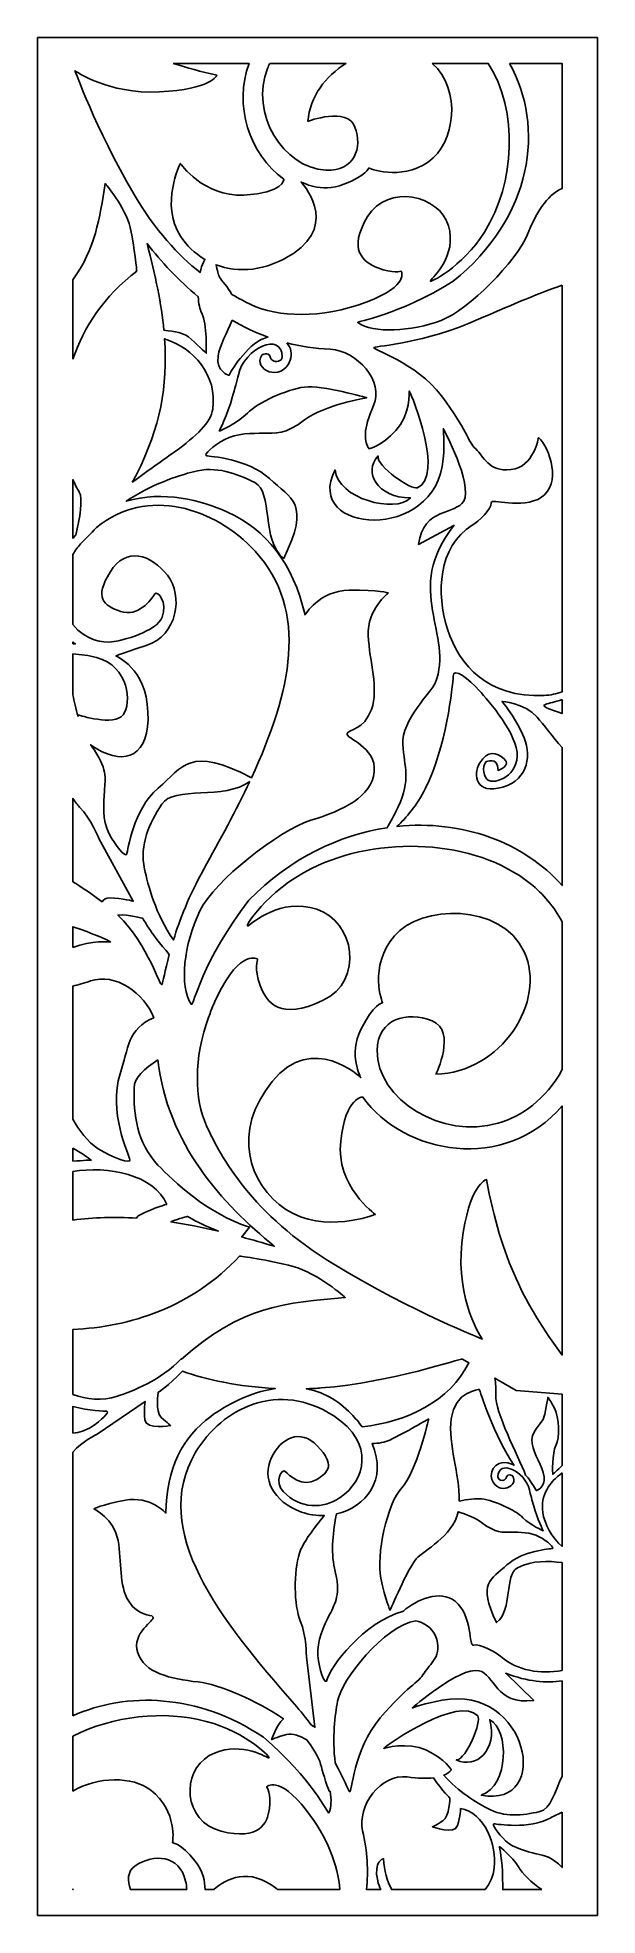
# Model space of a CAD drawing. Header units: centimetres. Extents: x 1.5 to 6.9, y -9 to 9.
import ezdxf

# ---------------------------------------------------------------- set-up
doc = ezdxf.new("R2010")
doc.units = ezdxf.units.CM
doc.header["$MEASUREMENT"] = 0
doc.layers.add('layer 1', color=7, linetype='Continuous')

msp = doc.modelspace()

# ---------------------------------------------------------------- linework, layer by layer
at = {"layer": 'layer 1', "color": 250}
for points, knots in [([(1.50051, 9.00077), (1.50051, 9.00077), (6.86872, 9.00077), (6.86872, 9.00077), (6.86872, 9.00077), (6.86872, 9.00077), (6.86872, -9.00021), (6.86872, -9.00021), (6.86872, -9.00021), (6.86872, -9.00021), (1.50051, -9.00021), (1.50051, -9.00021), (1.50051, -9.00021), (1.50051, -9.00021), (1.50051, 9.00077), (1.50051, 9.00077)], [0, 0, 0, 0, 0.2, 0.2, 0.2, 0.2, 0.4, 0.4, 0.4, 0.4, 0.6, 0.6, 0.6, 0.6, 1, 1, 1, 1]), ([(2.80212, 8.75316), (2.80212, 8.75316), (3.52926, 8.75316), (3.52926, 8.75316), (3.52926, 8.75316), (3.37841, 8.35478), (3.52901, 7.88635), (3.86294, 7.64179), (3.86294, 7.64179), (3.86294, 7.64179), (3.86294, 7.50968), (3.47727, 7.49075), (3.47727, 7.49075), (3.09158, 7.4718), (2.87002, 7.79437), (2.87002, 7.79437), (2.87002, 7.79437), (2.87002, 7.79437), (2.67307, 7.40258), (2.87002, 7.09784), (2.87002, 7.09784), (2.92855, 7.00726), (3.00882, 6.93014), (3.1044, 6.87409), (3.1044, 6.87409), (3.09986, 6.86543), (3.09519, 6.85628), (3.09039, 6.84661), (3.09039, 6.84661), (3.07786, 6.82137), (3.06729, 6.78676), (3.0592, 6.74724), (3.0592, 6.74724), (2.8523, 6.91408), (2.62643, 7.15226), (2.42705, 7.49559), (2.42705, 7.49559), (2.04513, 8.15324), (1.85995, 8.68255), (1.85995, 8.68255), (1.85995, 8.68255), (1.85995, 8.68255), (2.17243, 8.45626), (2.67009, 8.4798), (2.67009, 8.4798), (3.16776, 8.50334), (3.2208, 8.63994), (3.2208, 8.63994), (3.2208, 8.63994), (3.06719, 8.67444), (2.92894, 8.71204), (2.80212, 8.75316)], [0, 0, 0, 0, 0.07142857, 0.07142857, 0.07142857, 0.07142857, 0.14285714, 0.14285714, 0.14285714, 0.14285714, 0.21428571, 0.21428571, 0.21428571, 0.21428571, 0.28571429, 0.28571429, 0.28571429, 0.28571429, 0.35714286, 0.35714286, 0.35714286, 0.35714286, 0.42857143, 0.42857143, 0.42857143, 0.42857143, 0.5, 0.5, 0.5, 0.5, 0.57142857, 0.57142857, 0.57142857, 0.57142857, 0.64285714, 0.64285714, 0.64285714, 0.64285714, 0.71428571, 0.71428571, 0.71428571, 0.71428571, 0.78571429, 0.78571429, 0.78571429, 0.78571429, 0.85714286, 0.85714286, 0.85714286, 0.85714286, 1, 1, 1, 1]), ([(5.28378, 8.75316), (5.28378, 8.75316), (5.82165, 8.75316), (5.82165, 8.75316), (5.82165, 8.75316), (6.11215, 8.29536), (6.08144, 7.60857), (5.7854, 7.13614), (5.7854, 7.13614), (5.5732, 6.7975), (5.24252, 6.63487), (5.2672, 6.66997), (5.2672, 6.66997), (5.29188, 6.70507), (5.52383, 6.90423), (5.43993, 7.19732), (5.43993, 7.19732), (5.35604, 7.4904), (4.85757, 7.60338), (4.6651, 7.28412), (4.6651, 7.28412), (4.47263, 6.96488), (4.62069, 6.85044), (4.76381, 6.79254), (4.76381, 6.79254), (4.90693, 6.73464), (4.98589, 6.76172), (4.98589, 6.76172), (4.98589, 6.76172), (4.98589, 6.76172), (5.07967, 6.62642), (4.6503, 6.46426), (4.6503, 6.46426), (4.22093, 6.3021), (3.80144, 6.31938), (3.5448, 6.44263), (3.5448, 6.44263), (3.49264, 6.46768), (3.43126, 6.49889), (3.36338, 6.53825), (3.36338, 6.53825), (3.325, 6.61167), (3.26309, 6.66842), (3.24501, 6.70463), (3.24501, 6.70463), (3.23416, 6.72639), (3.22271, 6.77276), (3.21265, 6.82238), (3.21265, 6.82238), (3.4247, 6.74222), (3.68896, 6.75804), (3.95321, 6.93193), (3.95321, 6.93193), (4.39634, 7.22351), (4.02706, 7.61701), (4.02706, 7.61701), (4.02706, 7.61701), (4.02706, 7.61701), (4.2158, 7.50836), (4.43736, 7.5941), (4.43736, 7.5941), (4.65892, 7.67985), (4.67534, 7.75004), (4.67534, 7.75004), (4.67534, 7.75004), (4.67534, 7.75004), (4.97076, 7.62016), (5.24976, 7.81043), (5.24976, 7.81043), (5.50126, 7.98194), (5.57265, 8.50329), (5.28378, 8.75316)], [0, 0, 0, 0, 0.05263158, 0.05263158, 0.05263158, 0.05263158, 0.10526316, 0.10526316, 0.10526316, 0.10526316, 0.15789474, 0.15789474, 0.15789474, 0.15789474, 0.21052632, 0.21052632, 0.21052632, 0.21052632, 0.26315789, 0.26315789, 0.26315789, 0.26315789, 0.31578947, 0.31578947, 0.31578947, 0.31578947, 0.36842105, 0.36842105, 0.36842105, 0.36842105, 0.42105263, 0.42105263, 0.42105263, 0.42105263, 0.47368421, 0.47368421, 0.47368421, 0.47368421, 0.52631579, 0.52631579, 0.52631579, 0.52631579, 0.57894737, 0.57894737, 0.57894737, 0.57894737, 0.63157895, 0.63157895, 0.63157895, 0.63157895, 0.68421053, 0.68421053, 0.68421053, 0.68421053, 0.73684211, 0.73684211, 0.73684211, 0.73684211, 0.78947368, 0.78947368, 0.78947368, 0.78947368, 0.84210526, 0.84210526, 0.84210526, 0.84210526, 0.89473684, 0.89473684, 0.89473684, 0.89473684, 1, 1, 1, 1]), ([(3.72642, 8.75316), (3.72642, 8.75316), (4.45713, 8.75316), (4.45713, 8.75316), (4.45713, 8.75316), (4.26147, 8.63126), (4.11197, 8.43397), (4.09271, 8.19796), (4.09271, 8.19796), (4.09271, 8.19796), (4.47019, 8.34092), (4.54405, 8.14334), (4.54405, 8.14334), (4.6179, 7.94574), (4.54145, 7.71758), (4.26505, 7.7309), (4.26505, 7.7309), (3.85195, 7.75081), (3.53519, 8.27551), (3.7051, 8.70448), (3.7051, 8.70448), (3.71152, 8.7207), (3.71863, 8.73694), (3.72642, 8.75316)], [0, 0, 0, 0, 0.14285714, 0.14285714, 0.14285714, 0.14285714, 0.28571429, 0.28571429, 0.28571429, 0.28571429, 0.42857143, 0.42857143, 0.42857143, 0.42857143, 0.57142857, 0.57142857, 0.57142857, 0.57142857, 0.71428571, 0.71428571, 0.71428571, 0.71428571, 1, 1, 1, 1]), ([(6.02577, 8.75316), (6.02577, 8.75316), (6.53035, 8.75316), (6.53035, 8.75316), (6.53035, 8.75316), (6.53035, 8.75316), (6.53035, 7.55314), (6.53035, 7.55314), (6.53035, 7.55314), (6.37839, 7.49055), (6.27748, 7.30977), (6.19476, 7.10734), (6.19476, 7.10734), (6.09396, 6.86073), (5.63563, 6.38946), (5.37128, 6.28977), (5.37128, 6.28977), (5.08173, 6.18057), (4.71918, 6.16286), (4.57122, 6.26834), (4.57122, 6.26834), (4.55219, 6.28191), (4.9492, 6.33113), (5.48467, 6.66401), (5.48467, 6.66401), (6.25009, 7.27618), (6.36656, 8.14944), (6.02577, 8.75316)], [0, 0, 0, 0, 0.125, 0.125, 0.125, 0.125, 0.25, 0.25, 0.25, 0.25, 0.375, 0.375, 0.375, 0.375, 0.5, 0.5, 0.5, 0.5, 0.625, 0.625, 0.625, 0.625, 0.75, 0.75, 0.75, 0.75, 1, 1, 1, 1]), ([(1.83889, 5.91749), (1.83889, 5.91749), (1.83889, 6.67828), (1.83889, 6.67828), (1.83889, 6.67828), (2.05522, 6.97894), (2.09484, 7.26264), (2.14871, 7.60054), (2.14871, 7.60054), (2.14871, 7.60054), (2.34355, 7.37483), (2.38806, 7.18134), (2.38806, 7.18134), (2.43255, 6.98784), (2.45164, 6.76003), (2.45164, 6.76003), (2.45164, 6.76003), (2.13793, 6.52594), (1.94392, 6.22445), (1.83889, 5.91749)], [0, 0, 0, 0, 0.16666667, 0.16666667, 0.16666667, 0.16666667, 0.33333333, 0.33333333, 0.33333333, 0.33333333, 0.5, 0.5, 0.5, 0.5, 0.66666667, 0.66666667, 0.66666667, 0.66666667, 1, 1, 1, 1]), ([(2.71165, 6.19465), (2.74953, 6.19257), (2.88765, 6.18163), (2.94771, 6.13107), (2.94771, 6.13107), (3.01767, 6.07218), (3.11729, 5.97502), (3.11729, 5.97502), (3.11729, 5.97502), (3.11729, 5.97502), (3.1286, 6.26027), (3.07408, 6.35923), (3.07408, 6.35923), (3.05479, 6.39425), (3.04447, 6.45201), (3.04157, 6.51678), (3.04157, 6.51678), (2.84902, 6.67506), (2.6868, 6.85336), (2.55104, 7.02533), (2.55104, 7.02533), (2.63168, 6.7183), (2.68732, 6.44697), (2.71165, 6.19465)], [0, 0, 0, 0, 0.14285714, 0.14285714, 0.14285714, 0.14285714, 0.28571429, 0.28571429, 0.28571429, 0.28571429, 0.42857143, 0.42857143, 0.42857143, 0.42857143, 0.57142857, 0.57142857, 0.57142857, 0.57142857, 0.71428571, 0.71428571, 0.71428571, 0.71428571, 1, 1, 1, 1]), ([(6.53035, 6.62695), (6.53035, 6.62695), (6.53035, 2.72886), (6.53035, 2.72886), (6.53035, 2.72886), (6.47615, 2.70997), (6.41815, 2.69772), (6.35636, 2.69474), (6.35636, 2.69474), (5.81815, 2.66877), (5.54324, 2.98311), (5.43106, 3.32884), (5.43106, 3.32884), (5.32008, 3.67083), (5.33963, 4.12222), (5.66892, 4.32547), (5.66892, 4.32547), (5.72659, 4.36106), (5.85855, 4.48476), (5.8503, 4.54), (5.8503, 4.54), (5.84206, 4.59524), (6.143, 4.46883), (6.33263, 4.59494), (6.33263, 4.59494), (6.52226, 4.72107), (6.41919, 5.06315), (6.30376, 5.16684), (6.30376, 5.16684), (6.30376, 5.16684), (6.25842, 4.88094), (6.03994, 4.85917), (6.03994, 4.85917), (5.82145, 4.83741), (5.78024, 4.9839), (5.70191, 5.05771), (5.70191, 5.05771), (5.62357, 5.13151), (5.61835, 5.23983), (5.37368, 5.56575), (5.37368, 5.56575), (5.129, 5.89167), (4.68746, 6.01463), (4.72752, 6.03057), (4.72752, 6.03057), (4.76758, 6.04651), (5.20026, 6.06739), (5.72907, 6.30006), (5.72907, 6.30006), (5.9969, 6.41789), (6.26651, 6.53258), (6.53035, 6.62695)], [0, 0, 0, 0, 0.07142857, 0.07142857, 0.07142857, 0.07142857, 0.14285714, 0.14285714, 0.14285714, 0.14285714, 0.21428571, 0.21428571, 0.21428571, 0.21428571, 0.28571429, 0.28571429, 0.28571429, 0.28571429, 0.35714286, 0.35714286, 0.35714286, 0.35714286, 0.42857143, 0.42857143, 0.42857143, 0.42857143, 0.5, 0.5, 0.5, 0.5, 0.57142857, 0.57142857, 0.57142857, 0.57142857, 0.64285714, 0.64285714, 0.64285714, 0.64285714, 0.71428571, 0.71428571, 0.71428571, 0.71428571, 0.78571429, 0.78571429, 0.78571429, 0.78571429, 0.85714286, 0.85714286, 0.85714286, 0.85714286, 1, 1, 1, 1]), ([(3.89056, 6.07442), (3.93032, 6.02919), (3.94585, 5.96554), (3.92391, 5.90802), (3.92391, 5.90802), (3.83943, 5.68662), (3.55804, 5.81999), (3.6498, 5.95676), (3.6498, 5.95676), (3.6498, 5.95676), (3.71535, 5.99628), (3.731, 5.94127), (3.731, 5.94127), (3.73591, 5.92408), (3.7453, 5.91231), (3.7559, 5.90432), (3.7559, 5.90432), (3.78416, 5.883), (3.84438, 5.89503), (3.84499, 5.941), (3.84499, 5.941), (3.84821, 6.18432), (3.48071, 6.02382), (3.42663, 5.76857), (3.42663, 5.76857), (3.41358, 5.70701), (3.39061, 5.63234), (3.368, 5.55189), (3.368, 5.55189), (3.32131, 5.38579), (3.24291, 5.22792), (3.24291, 5.22792), (3.24291, 5.22792), (3.24291, 5.22792), (3.41168, 5.29939), (3.51236, 5.40094), (3.51236, 5.40094), (3.61304, 5.50246), (3.88895, 5.62841), (4.05896, 5.65007), (4.05896, 5.65007), (4.22895, 5.67174), (4.65678, 5.54797), (4.65678, 5.54797), (4.65678, 5.54797), (4.65678, 5.54797), (4.2521, 5.48027), (4.06151, 5.33622), (4.06151, 5.33622), (3.87093, 5.19218), (3.78037, 5.20752), (3.66981, 5.20746), (3.66981, 5.20746), (3.55924, 5.2074), (3.40741, 5.20985), (3.29532, 5.14839), (3.29532, 5.14839), (3.18324, 5.08692), (3.0881, 5.00042), (3.11891, 4.99241), (3.11891, 4.99241), (3.1497, 4.98439), (3.51713, 4.967), (3.72416, 4.773), (3.72416, 4.773), (3.93118, 4.57899), (4.12466, 4.53969), (3.86053, 4.0085), (3.86053, 4.0085), (3.64222, 4.1784), (3.76225, 4.64774), (3.58373, 4.73539), (3.58373, 4.73539), (3.40507, 4.82311), (3.21472, 4.8974), (2.99422, 4.83944), (2.99422, 4.83944), (2.86188, 4.80464), (2.57632, 4.7133), (2.35173, 4.55563), (2.35173, 4.55563), (2.7034, 4.66208), (3.07444, 4.56503), (3.32236, 4.4515), (3.32236, 4.4515), (3.69205, 4.28219), (3.94954, 3.96546), (4.06557, 3.46625), (4.06557, 3.46625), (4.06557, 3.46625), (4.19823, 3.69894), (4.48914, 3.70278), (4.48914, 3.70278), (4.78004, 3.70663), (4.8637, 3.67697), (4.8637, 3.67697), (4.8637, 3.67697), (4.8637, 3.67697), (4.6585, 3.51834), (4.67058, 3.26761), (4.67058, 3.26761), (4.68267, 3.01689), (4.7748, 2.76172), (4.70193, 2.56072), (4.70193, 2.56072), (4.62908, 2.35973), (4.48666, 2.37264), (4.46754, 2.3287), (4.46754, 2.3287), (4.44842, 2.28475), (4.7526, 2.20205), (4.72838, 1.96224), (4.72838, 1.96224), (4.70416, 1.72242), (4.43122, 1.59371), (4.12061, 1.49748), (4.12061, 1.49748), (3.81, 1.40125), (3.19827, 0.91919), (3.05741, 0.62937), (3.05741, 0.62937), (2.90311, 0.31194), (2.8565, -0.09368), (2.97628, -0.26693), (2.97628, -0.26693), (2.99169, -0.28922), (3.07947, 0.15292), (3.52605, 0.73102), (3.52605, 0.73102), (3.92586, 1.13615), (4.39378, 1.35771), (4.85181, 1.42663), (4.85181, 1.42663), (4.88175, 1.47517), (4.91762, 1.54044), (4.95814, 1.62737), (4.95814, 1.62737), (5.0825, 1.89419), (5.01667, 2.00075), (5.00203, 2.22726), (5.00203, 2.22726), (4.9874, 2.45375), (5.27994, 2.73344), (5.31239, 2.81285), (5.31239, 2.81285), (5.50142, 3.27532), (4.9971, 3.70566), (5.49276, 4.32369), (5.49276, 4.32369), (5.49276, 4.32369), (5.15403, 4.14218), (5.15403, 4.14218), (5.15403, 4.14218), (5.20032, 4.49918), (5.51295, 4.42558), (5.58636, 4.55795), (5.58636, 4.55795), (5.67634, 4.72017), (5.39058, 5.25289), (5.39058, 5.25289), (5.39058, 5.25289), (5.39058, 5.25289), (5.40351, 5.12586), (5.39058, 4.96398), (5.39058, 4.96398), (5.32562, 4.15044), (4.03939, 4.2446), (4.35266, 4.85646), (4.35266, 4.85646), (4.3781, 4.57998), (4.92978, 4.43653), (5.07551, 4.58742), (5.07551, 4.58742), (4.75649, 4.59084), (4.62128, 4.83573), (4.76525, 4.99008), (4.76525, 4.99008), (4.74552, 4.89122), (5.08656, 4.65983), (5.14382, 4.68525), (5.14382, 4.68525), (5.39767, 4.79797), (5.09506, 5.5712), (5.06485, 5.61154), (5.06485, 5.61154), (5.06485, 5.61154), (5.07472, 5.3829), (4.93654, 5.2326), (4.93654, 5.2326), (4.79835, 5.08228), (4.67991, 5.05971), (4.67991, 5.05971), (4.67991, 5.05971), (4.63055, 5.11952), (4.61896, 5.24654), (4.72276, 5.4737), (4.72276, 5.4737), (4.82656, 5.70086), (4.56401, 6.0012), (4.30754, 6.01267), (4.30754, 6.01267), (4.16017, 6.01925), (4.02133, 6.04084), (3.89056, 6.07442)], [0, 0, 0, 0, 0.01923077, 0.01923077, 0.01923077, 0.01923077, 0.03846154, 0.03846154, 0.03846154, 0.03846154, 0.05769231, 0.05769231, 0.05769231, 0.05769231, 0.07692308, 0.07692308, 0.07692308, 0.07692308, 0.09615385, 0.09615385, 0.09615385, 0.09615385, 0.11538462, 0.11538462, 0.11538462, 0.11538462, 0.13461538, 0.13461538, 0.13461538, 0.13461538, 0.15384615, 0.15384615, 0.15384615, 0.15384615, 0.17307692, 0.17307692, 0.17307692, 0.17307692, 0.19230769, 0.19230769, 0.19230769, 0.19230769, 0.21153846, 0.21153846, 0.21153846, 0.21153846, 0.23076923, 0.23076923, 0.23076923, 0.23076923, 0.25, 0.25, 0.25, 0.25, 0.26923077, 0.26923077, 0.26923077, 0.26923077, 0.28846154, 0.28846154, 0.28846154, 0.28846154, 0.30769231, 0.30769231, 0.30769231, 0.30769231, 0.32692308, 0.32692308, 0.32692308, 0.32692308, 0.34615385, 0.34615385, 0.34615385, 0.34615385, 0.36538462, 0.36538462, 0.36538462, 0.36538462, 0.38461538, 0.38461538, 0.38461538, 0.38461538, 0.40384615, 0.40384615, 0.40384615, 0.40384615, 0.42307692, 0.42307692, 0.42307692, 0.42307692, 0.44230769, 0.44230769, 0.44230769, 0.44230769, 0.46153846, 0.46153846, 0.46153846, 0.46153846, 0.48076923, 0.48076923, 0.48076923, 0.48076923, 0.5, 0.5, 0.5, 0.5, 0.51923077, 0.51923077, 0.51923077, 0.51923077, 0.53846154, 0.53846154, 0.53846154, 0.53846154, 0.55769231, 0.55769231, 0.55769231, 0.55769231, 0.57692308, 0.57692308, 0.57692308, 0.57692308, 0.59615385, 0.59615385, 0.59615385, 0.59615385, 0.61538462, 0.61538462, 0.61538462, 0.61538462, 0.63461538, 0.63461538, 0.63461538, 0.63461538, 0.65384615, 0.65384615, 0.65384615, 0.65384615, 0.67307692, 0.67307692, 0.67307692, 0.67307692, 0.69230769, 0.69230769, 0.69230769, 0.69230769, 0.71153846, 0.71153846, 0.71153846, 0.71153846, 0.73076923, 0.73076923, 0.73076923, 0.73076923, 0.75, 0.75, 0.75, 0.75, 0.76923077, 0.76923077, 0.76923077, 0.76923077, 0.78846154, 0.78846154, 0.78846154, 0.78846154, 0.80769231, 0.80769231, 0.80769231, 0.80769231, 0.82692308, 0.82692308, 0.82692308, 0.82692308, 0.84615385, 0.84615385, 0.84615385, 0.84615385, 0.86538462, 0.86538462, 0.86538462, 0.86538462, 0.88461538, 0.88461538, 0.88461538, 0.88461538, 0.90384615, 0.90384615, 0.90384615, 0.90384615, 0.92307692, 0.92307692, 0.92307692, 0.92307692, 0.94230769, 0.94230769, 0.94230769, 0.94230769, 0.96153846, 0.96153846, 0.96153846, 0.96153846, 1, 1, 1, 1]), ([(3.36529, 6.29084), (3.32185, 6.17444), (3.24741, 6.06011), (3.23164, 5.94551), (3.23164, 5.94551), (3.21163, 5.80017), (3.33544, 5.76138), (3.33544, 5.76138), (3.33544, 5.76138), (3.33544, 5.76138), (3.46304, 6.00963), (3.64599, 6.10601), (3.64599, 6.10601), (3.66792, 6.11757), (3.68929, 6.12537), (3.70987, 6.12996), (3.70987, 6.12996), (3.58737, 6.17403), (3.47263, 6.22858), (3.36529, 6.29084)], [0, 0, 0, 0, 0.16666667, 0.16666667, 0.16666667, 0.16666667, 0.33333333, 0.33333333, 0.33333333, 0.33333333, 0.5, 0.5, 0.5, 0.5, 0.66666667, 0.66666667, 0.66666667, 0.66666667, 1, 1, 1, 1]), ([(2.40715, 4.73731), (2.54108, 4.83826), (2.68736, 4.93706), (2.81131, 5.02721), (2.81131, 5.02721), (3.02901, 5.18553), (3.16152, 5.30931), (3.17997, 5.43889), (3.17997, 5.43889), (3.22623, 5.76386), (2.99905, 6.02363), (2.71846, 6.11331), (2.71846, 6.11331), (2.75047, 5.65842), (2.67506, 5.26129), (2.45294, 4.81987), (2.45294, 4.81987), (2.43919, 4.79255), (2.42381, 4.76497), (2.40715, 4.73731)], [0, 0, 0, 0, 0.16666667, 0.16666667, 0.16666667, 0.16666667, 0.33333333, 0.33333333, 0.33333333, 0.33333333, 0.5, 0.5, 0.5, 0.5, 0.66666667, 0.66666667, 0.66666667, 0.66666667, 1, 1, 1, 1]), ([(1.83889, 4.19824), (1.83889, 4.19824), (1.83889, 4.76369), (1.83889, 4.76369), (1.83889, 4.76369), (1.85752, 4.71979), (1.87833, 4.67969), (1.9011, 4.64427), (1.9011, 4.64427), (1.93783, 4.58711), (1.90574, 4.38673), (1.86627, 4.23146), (1.86627, 4.23146), (1.85705, 4.22065), (1.84793, 4.2096), (1.83889, 4.19824)], [0, 0, 0, 0, 0.2, 0.2, 0.2, 0.2, 0.4, 0.4, 0.4, 0.4, 0.6, 0.6, 0.6, 0.6, 1, 1, 1, 1]), ([(1.83889, 3.37518), (1.83889, 3.37518), (1.83889, 4.04572), (1.83889, 4.04572), (1.83889, 4.04572), (1.86155, 4.08172), (1.88617, 4.116), (1.91172, 4.14769), (1.91172, 4.14769), (1.9553, 4.18977), (2.00892, 4.2432), (2.06616, 4.30414), (2.06616, 4.30414), (2.54956, 4.70334), (3.20304, 4.49449), (3.58567, 4.07708), (3.58567, 4.07708), (4.10885, 3.50638), (3.93211, 2.7264), (3.55117, 1.90533), (3.55117, 1.90533), (2.95924, 2.21525), (2.89804, 2.01245), (2.65696, 1.8062), (2.65696, 1.8062), (2.41388, 1.59822), (2.36704, 1.20563), (2.3554, 1.1732), (2.3554, 1.1732), (2.34375, 1.14075), (2.24884, 1.24893), (2.18457, 1.37349), (2.18457, 1.37349), (2.12032, 1.49805), (2.13409, 1.66061), (2.14196, 1.77912), (2.14196, 1.77912), (2.14983, 1.89764), (2.17437, 1.99361), (2.0186, 2.20823), (2.0186, 2.20823), (2.01557, 2.2124), (2.01258, 2.2167), (2.00962, 2.22105), (2.00962, 2.22105), (2.02691, 2.20847), (2.0463, 2.19577), (2.06801, 2.18306), (2.06801, 2.18306), (2.34859, 2.01881), (2.57633, 2.11352), (2.55916, 2.53568), (2.55916, 2.53568), (2.54196, 2.95783), (2.25136, 3.07309), (2.25136, 3.07309), (2.25136, 3.07309), (2.25136, 3.07309), (2.23814, 3.07382), (2.54137, 3.17259), (2.54137, 3.17259), (2.8446, 3.27138), (2.89948, 3.64823), (2.74516, 3.84676), (2.74516, 3.84676), (2.59082, 4.04529), (2.3486, 4.12481), (2.19652, 3.87724), (2.19652, 3.87724), (2.04443, 3.62966), (2.12801, 3.55895), (2.29645, 3.50004), (2.29645, 3.50004), (2.46488, 3.44114), (2.59201, 3.61576), (2.62186, 3.66365), (2.62186, 3.66365), (2.65173, 3.71155), (2.74894, 3.58227), (2.69517, 3.44485), (2.69517, 3.44485), (2.64141, 3.30744), (2.31451, 3.21824), (2.20981, 3.20754), (2.20981, 3.20754), (2.13015, 3.19939), (1.96509, 3.21518), (1.83889, 3.37518)], [0, 0, 0, 0, 0.04347826, 0.04347826, 0.04347826, 0.04347826, 0.08695652, 0.08695652, 0.08695652, 0.08695652, 0.13043478, 0.13043478, 0.13043478, 0.13043478, 0.17391304, 0.17391304, 0.17391304, 0.17391304, 0.2173913, 0.2173913, 0.2173913, 0.2173913, 0.26086957, 0.26086957, 0.26086957, 0.26086957, 0.30434783, 0.30434783, 0.30434783, 0.30434783, 0.34782609, 0.34782609, 0.34782609, 0.34782609, 0.39130435, 0.39130435, 0.39130435, 0.39130435, 0.43478261, 0.43478261, 0.43478261, 0.43478261, 0.47826087, 0.47826087, 0.47826087, 0.47826087, 0.52173913, 0.52173913, 0.52173913, 0.52173913, 0.56521739, 0.56521739, 0.56521739, 0.56521739, 0.60869565, 0.60869565, 0.60869565, 0.60869565, 0.65217391, 0.65217391, 0.65217391, 0.65217391, 0.69565217, 0.69565217, 0.69565217, 0.69565217, 0.73913043, 0.73913043, 0.73913043, 0.73913043, 0.7826087, 0.7826087, 0.7826087, 0.7826087, 0.82608696, 0.82608696, 0.82608696, 0.82608696, 0.86956522, 0.86956522, 0.86956522, 0.86956522, 0.91304348, 0.91304348, 0.91304348, 0.91304348, 1, 1, 1, 1]), ([(1.83889, 3.18938), (1.83889, 3.18938), (1.83889, 3.2064), (1.83889, 3.2064), (1.83889, 3.2064), (1.84703, 3.20011), (1.85538, 3.19395), (1.86402, 3.18797), (1.86402, 3.18797), (1.86402, 3.18797), (1.83889, 3.18938), (1.83889, 3.18938)], [0, 0, 0, 0, 0.25, 0.25, 0.25, 0.25, 0.5, 0.5, 0.5, 0.5, 1, 1, 1, 1]), ([(1.83889, 2.69899), (1.83889, 2.69899), (1.83889, 3.092), (1.83889, 3.092), (1.83889, 3.092), (1.91633, 3.08801), (1.99282, 3.07772), (2.06456, 3.05868), (2.06456, 3.05868), (2.37949, 2.97512), (2.40564, 2.61854), (2.32053, 2.50764), (2.32053, 2.50764), (2.23545, 2.39676), (1.89578, 2.50646), (1.89578, 2.50646), (1.89578, 2.50646), (1.89578, 2.50646), (1.89287, 2.5022), (1.88926, 2.49438), (1.88926, 2.49438), (1.8674, 2.56684), (1.8509, 2.6385), (1.83889, 2.69899)], [0, 0, 0, 0, 0.14285714, 0.14285714, 0.14285714, 0.14285714, 0.28571429, 0.28571429, 0.28571429, 0.28571429, 0.42857143, 0.42857143, 0.42857143, 0.42857143, 0.57142857, 0.57142857, 0.57142857, 0.57142857, 0.71428571, 0.71428571, 0.71428571, 0.71428571, 1, 1, 1, 1]), ([(6.53035, 2.19571), (6.53035, 2.19571), (6.53035, 0.87106), (6.53035, 0.87106), (6.53035, 0.87106), (6.16322, 1.28891), (5.56928, 1.50412), (4.94665, 1.43872), (4.94665, 1.43872), (5.03405, 1.51954), (5.13653, 1.63879), (5.2215, 1.80601), (5.2215, 1.80601), (5.41171, 2.18039), (5.48488, 2.78764), (5.48488, 2.87864), (5.48488, 2.87864), (5.48488, 2.96965), (5.6385, 2.84769), (5.7336, 2.74314), (5.7336, 2.74314), (5.82871, 2.63858), (6.10671, 2.31771), (6.0994, 2.11246), (6.0994, 2.11246), (6.09208, 1.90719), (5.85066, 1.81972), (5.79945, 1.90319), (5.79945, 1.90319), (5.74825, 1.98668), (5.79945, 2.05844), (5.79945, 2.05844), (5.79945, 2.05844), (5.79945, 2.05844), (5.9165, 2.11464), (5.9165, 1.97546), (5.9165, 1.97546), (5.9165, 1.97546), (6.04818, 2.01928), (5.97502, 2.08653), (5.97502, 2.08653), (5.90187, 2.15379), (5.81408, 2.16918), (5.74092, 2.04906), (5.74092, 2.04906), (5.66777, 1.92896), (5.70435, 1.74009), (5.96039, 1.81519), (5.96039, 1.81519), (6.21644, 1.8903), (6.23839, 2.13671), (6.1506, 2.3234), (6.1506, 2.3234), (6.06281, 2.51009), (5.95308, 2.63774), (5.95308, 2.63774), (5.95308, 2.63774), (5.95308, 2.63774), (6.16523, 2.62686), (6.2896, 2.48684), (6.2896, 2.48684), (6.35313, 2.41532), (6.43954, 2.29511), (6.53035, 2.19571)], [0, 0, 0, 0, 0.05882353, 0.05882353, 0.05882353, 0.05882353, 0.11764706, 0.11764706, 0.11764706, 0.11764706, 0.17647059, 0.17647059, 0.17647059, 0.17647059, 0.23529412, 0.23529412, 0.23529412, 0.23529412, 0.29411765, 0.29411765, 0.29411765, 0.29411765, 0.35294118, 0.35294118, 0.35294118, 0.35294118, 0.41176471, 0.41176471, 0.41176471, 0.41176471, 0.47058824, 0.47058824, 0.47058824, 0.47058824, 0.52941176, 0.52941176, 0.52941176, 0.52941176, 0.58823529, 0.58823529, 0.58823529, 0.58823529, 0.64705882, 0.64705882, 0.64705882, 0.64705882, 0.70588235, 0.70588235, 0.70588235, 0.70588235, 0.76470588, 0.76470588, 0.76470588, 0.76470588, 0.82352941, 0.82352941, 0.82352941, 0.82352941, 0.88235294, 0.88235294, 0.88235294, 0.88235294, 1, 1, 1, 1]), ([(6.53035, 2.65475), (6.53035, 2.65475), (6.53035, 2.52099), (6.53035, 2.52099), (6.53035, 2.52099), (6.40647, 2.56313), (6.32046, 2.58995), (6.37009, 2.60883), (6.37009, 2.60883), (6.40607, 2.62252), (6.46017, 2.63196), (6.53035, 2.65475)], [0, 0, 0, 0, 0.25, 0.25, 0.25, 0.25, 0.5, 0.5, 0.5, 0.5, 1, 1, 1, 1]), ([(3.53443, 1.8694), (3.4039, 1.5919), (3.25092, 1.31), (3.09455, 1.03017), (3.09455, 1.03017), (2.95253, 0.77603), (2.8623, 0.54), (2.80387, 0.35162), (2.80387, 0.35162), (2.63174, 0.59606), (2.55853, 0.88109), (2.52642, 1.02856), (2.52642, 1.02856), (2.47405, 1.26906), (2.57511, 1.46778), (2.69113, 1.65299), (2.69113, 1.65299), (2.80173, 1.82958), (3.30162, 1.68988), (3.53443, 1.8694)], [0, 0, 0, 0, 0.16666667, 0.16666667, 0.16666667, 0.16666667, 0.33333333, 0.33333333, 0.33333333, 0.33333333, 0.5, 0.5, 0.5, 0.5, 0.66666667, 0.66666667, 0.66666667, 0.66666667, 1, 1, 1, 1]), ([(1.83889, 0.90884), (1.83889, 0.90884), (1.83889, 1.70738), (1.83889, 1.70738), (1.83889, 1.70738), (1.86027, 1.67435), (1.88196, 1.64594), (1.90307, 1.62426), (1.90307, 1.62426), (2.01528, 1.50905), (2.08725, 1.32302), (2.08725, 1.32302), (2.08725, 1.32302), (2.08725, 1.32302), (2.41783, 0.7223), (2.41783, 0.7223), (2.41783, 0.7223), (2.41783, 0.7223), (2.32227, 0.75005), (2.18906, 0.75461), (2.18906, 0.75461), (2.15816, 0.75567), (2.13544, 0.74086), (2.11878, 0.7175), (2.11878, 0.7175), (2.00309, 0.80451), (1.912, 0.8644), (1.83889, 0.90884)], [0, 0, 0, 0, 0.125, 0.125, 0.125, 0.125, 0.25, 0.25, 0.25, 0.25, 0.375, 0.375, 0.375, 0.375, 0.5, 0.5, 0.5, 0.5, 0.625, 0.625, 0.625, 0.625, 0.75, 0.75, 0.75, 0.75, 1, 1, 1, 1]), ([(6.53035, 0.52583), (6.53035, 0.52583), (6.53035, -0.89226), (6.53035, -0.89226), (6.53035, -0.89226), (6.37422, -1.18133), (6.14134, -1.33852), (5.91724, -1.40549), (5.91724, -1.40549), (5.37732, -1.56679), (4.7528, -1.17546), (4.75655, -0.71056), (4.75655, -0.71056), (4.75905, -0.39948), (5.04527, -0.3293), (5.28356, -0.42569), (5.28356, -0.42569), (5.52185, -0.52208), (5.31994, -0.93587), (5.31994, -0.93587), (5.31994, -0.93587), (5.94184, -0.92422), (6.38784, -0.23757), (6.16585, 0.23673), (6.16585, 0.23673), (5.94385, 0.71104), (5.17525, 0.68906), (4.92185, 0.389), (4.92185, 0.389), (4.66845, 0.08893), (4.80817, -0.25146), (4.80817, -0.25146), (4.80817, -0.25146), (4.80817, -0.25146), (4.72062, -0.26507), (4.59986, -0.50782), (4.59986, -0.50782), (4.47911, -0.75058), (4.6, -0.9698), (4.6, -0.9698), (4.6, -0.9698), (4.6, -0.9698), (4.14065, -0.52851), (3.75123, -1.00581), (3.75123, -1.00581), (3.36184, -1.4831), (3.51965, -1.9908), (3.88148, -2.23263), (3.88148, -2.23263), (4.2433, -2.47448), (4.73928, -2.28029), (4.73928, -2.28029), (4.73928, -2.28029), (4.73928, -2.28029), (4.35718, -2.0096), (4.40689, -1.57811), (4.40689, -1.57811), (4.45659, -1.14662), (4.61929, -1.15566), (4.61929, -1.15566), (4.61929, -1.15566), (5.01334, -1.70984), (5.98509, -1.88249), (6.53035, -1.24001), (6.53035, -1.24001), (6.53035, -1.24001), (6.53035, -3.62819), (6.53035, -3.62819), (6.53035, -3.62819), (6.17782, -3.15017), (5.94477, -2.71034), (5.80464, -1.94452), (5.80464, -1.94452), (5.80464, -1.94452), (5.63276, -1.99469), (5.56973, -2.55152), (5.56973, -2.55152), (5.50669, -3.10835), (5.764, -3.47449), (5.764, -3.47449), (5.764, -3.47449), (5.764, -3.47449), (5.12481, -3.23048), (4.34099, -2.75692), (4.34099, -2.75692), (3.55719, -2.28335), (3.25493, -1.72702), (3.12072, -1.43061), (3.12072, -1.43061), (3.00483, -1.1747), (2.99455, -0.78798), (3.1413, -0.38415), (3.1413, -0.38415), (3.15095, -0.36448), (3.15883, -0.34416), (3.16461, -0.32309), (3.16461, -0.32309), (3.18218, -0.27934), (3.20162, -0.23547), (3.22297, -0.19159), (3.22297, -0.19159), (3.45204, 0.27912), (3.61227, 0.16463), (3.61227, 0.16463), (3.61227, 0.16463), (3.61227, 0.16463), (3.57352, 0.07789), (3.63503, -0.08668), (3.63503, -0.08668), (3.69654, -0.25123), (3.82734, -0.42521), (4.23368, -0.23107), (4.23368, -0.23107), (4.64003, -0.03693), (4.53498, 0.53013), (4.17978, 0.64433), (4.17978, 0.64433), (3.82459, 0.75853), (3.56342, 0.51187), (3.51851, 0.48658), (3.51851, 0.48658), (3.47361, 0.46128), (3.69649, 0.82122), (4.12807, 1.03617), (4.12807, 1.03617), (4.76971, 1.35576), (5.69057, 1.32055), (6.22512, 0.89133), (6.22512, 0.89133), (6.34771, 0.79289), (6.45115, 0.66856), (6.53035, 0.52583)], [0, 0, 0, 0, 0.02941176, 0.02941176, 0.02941176, 0.02941176, 0.05882353, 0.05882353, 0.05882353, 0.05882353, 0.08823529, 0.08823529, 0.08823529, 0.08823529, 0.11764706, 0.11764706, 0.11764706, 0.11764706, 0.14705882, 0.14705882, 0.14705882, 0.14705882, 0.17647059, 0.17647059, 0.17647059, 0.17647059, 0.20588235, 0.20588235, 0.20588235, 0.20588235, 0.23529412, 0.23529412, 0.23529412, 0.23529412, 0.26470588, 0.26470588, 0.26470588, 0.26470588, 0.29411765, 0.29411765, 0.29411765, 0.29411765, 0.32352941, 0.32352941, 0.32352941, 0.32352941, 0.35294118, 0.35294118, 0.35294118, 0.35294118, 0.38235294, 0.38235294, 0.38235294, 0.38235294, 0.41176471, 0.41176471, 0.41176471, 0.41176471, 0.44117647, 0.44117647, 0.44117647, 0.44117647, 0.47058824, 0.47058824, 0.47058824, 0.47058824, 0.5, 0.5, 0.5, 0.5, 0.52941176, 0.52941176, 0.52941176, 0.52941176, 0.55882353, 0.55882353, 0.55882353, 0.55882353, 0.58823529, 0.58823529, 0.58823529, 0.58823529, 0.61764706, 0.61764706, 0.61764706, 0.61764706, 0.64705882, 0.64705882, 0.64705882, 0.64705882, 0.67647059, 0.67647059, 0.67647059, 0.67647059, 0.70588235, 0.70588235, 0.70588235, 0.70588235, 0.73529412, 0.73529412, 0.73529412, 0.73529412, 0.76470588, 0.76470588, 0.76470588, 0.76470588, 0.79411765, 0.79411765, 0.79411765, 0.79411765, 0.82352941, 0.82352941, 0.82352941, 0.82352941, 0.85294118, 0.85294118, 0.85294118, 0.85294118, 0.88235294, 0.88235294, 0.88235294, 0.88235294, 0.91176471, 0.91176471, 0.91176471, 0.91176471, 0.94117647, 0.94117647, 0.94117647, 0.94117647, 1, 1, 1, 1]), ([(2.76381, 0.21265), (2.72048, 0.05028), (2.70408, -0.05582), (2.69415, -0.07528), (2.69415, -0.07528), (2.67397, -0.11485), (2.57324, 0.29157), (2.27115, 0.58942), (2.27115, 0.58942), (2.37387, 0.59842), (2.50985, 0.55752), (2.50985, 0.55752), (2.50985, 0.55752), (2.50985, 0.55752), (2.57583, 0.42392), (2.76381, 0.21265)], [0, 0, 0, 0, 0.2, 0.2, 0.2, 0.2, 0.4, 0.4, 0.4, 0.4, 0.6, 0.6, 0.6, 0.6, 1, 1, 1, 1]), ([(1.83889, 0.27731), (1.83889, 0.27731), (1.83889, 0.4769), (1.83889, 0.4769), (1.83889, 0.4769), (2.02868, 0.41506), (2.18255, 0.34626), (2.20117, 0.33193), (2.20117, 0.33193), (2.20117, 0.33193), (2.01363, 0.34977), (1.83889, 0.27731)], [0, 0, 0, 0, 0.25, 0.25, 0.25, 0.25, 0.5, 0.5, 0.5, 0.5, 1, 1, 1, 1]), ([(1.83889, -1.36632), (1.83889, -1.36632), (1.83889, -0.09186), (1.83889, -0.09186), (1.83889, -0.09186), (1.88936, -0.08063), (1.94558, -0.06449), (2.00802, -0.04252), (2.00802, -0.04252), (2.24494, 0.04086), (2.52621, -0.15961), (2.61504, -0.39451), (2.61504, -0.39451), (2.36557, -0.49875), (2.37206, -0.68967), (2.29237, -0.93163), (2.29237, -0.93163), (2.17541, -1.28681), (2.37801, -1.71747), (2.38676, -1.75756), (2.38676, -1.75756), (2.39548, -1.79767), (2.22888, -1.74175), (2.08329, -1.65118), (2.08329, -1.65118), (1.97594, -1.58438), (1.899, -1.4716), (1.83889, -1.36632)], [0, 0, 0, 0, 0.125, 0.125, 0.125, 0.125, 0.25, 0.25, 0.25, 0.25, 0.375, 0.375, 0.375, 0.375, 0.5, 0.5, 0.5, 0.5, 0.625, 0.625, 0.625, 0.625, 0.75, 0.75, 0.75, 0.75, 1, 1, 1, 1]), ([(2.6553, -0.79797), (2.74143, -1.60007), (3.27392, -2.18337), (3.77035, -2.5856), (3.77035, -2.5856), (3.66276, -2.55341), (3.55872, -2.52379), (3.45766, -2.49681), (3.45766, -2.49681), (3.45766, -2.49681), (3.53331, -2.40342), (3.53331, -2.40342), (3.53331, -2.40342), (3.12267, -2.27072), (2.80186, -1.96021), (2.65484, -1.8067), (2.65484, -1.8067), (2.44748, -1.59002), (2.4244, -1.32703), (2.4253, -1.0692), (2.4253, -1.0692), (2.42566, -0.96848), (2.52709, -0.88428), (2.6553, -0.79797)], [0, 0, 0, 0, 0.14285714, 0.14285714, 0.14285714, 0.14285714, 0.28571429, 0.28571429, 0.28571429, 0.28571429, 0.42857143, 0.42857143, 0.42857143, 0.42857143, 0.57142857, 0.57142857, 0.57142857, 0.57142857, 0.71428571, 0.71428571, 0.71428571, 0.71428571, 1, 1, 1, 1]), ([(1.83889, -1.77119), (1.83889, -1.77119), (1.83889, -1.64534), (1.83889, -1.64534), (1.83889, -1.64534), (1.94083, -1.70183), (2.01551, -1.75969), (2.01551, -1.75969), (2.01551, -1.75969), (2.01551, -1.75969), (1.94304, -1.76167), (1.83889, -1.77119)], [0, 0, 0, 0, 0.25, 0.25, 0.25, 0.25, 0.5, 0.5, 0.5, 0.5, 1, 1, 1, 1]), ([(1.83889, -2.33466), (1.83889, -2.33466), (1.83889, -1.86904), (1.83889, -1.86904), (1.83889, -1.86904), (2.16935, -1.81271), (2.62151, -1.898), (2.73887, -2.18459), (2.73887, -2.18459), (2.73887, -2.18459), (2.62294, -2.2117), (2.48316, -2.28451), (2.48316, -2.28451), (2.46769, -2.29257), (2.45644, -2.30325), (2.44867, -2.31588), (2.44867, -2.31588), (2.24086, -2.30258), (2.03998, -2.30816), (1.83889, -2.33466)], [0, 0, 0, 0, 0.16666667, 0.16666667, 0.16666667, 0.16666667, 0.33333333, 0.33333333, 0.33333333, 0.33333333, 0.5, 0.5, 0.5, 0.5, 0.66666667, 0.66666667, 0.66666667, 0.66666667, 1, 1, 1, 1]), ([(3.23504, -2.44066), (3.07649, -2.40322), (2.92503, -2.3733), (2.77842, -2.35148), (2.77842, -2.35148), (2.86, -2.31797), (2.93868, -2.30039), (2.93868, -2.30039), (2.93868, -2.30039), (2.93868, -2.30039), (3.03391, -2.36185), (3.23504, -2.44066)], [0, 0, 0, 0, 0.25, 0.25, 0.25, 0.25, 0.5, 0.5, 0.5, 0.5, 1, 1, 1, 1]), ([(1.83889, -4.00613), (1.83889, -4.00613), (1.83889, -3.38247), (1.83889, -3.38247), (1.83889, -3.38247), (2.37769, -3.36266), (2.98635, -3.16764), (3.43682, -2.67902), (3.43682, -2.67902), (3.43682, -2.67902), (3.71606, -2.71601), (3.95132, -2.77918), (3.95132, -2.77918), (4.18658, -2.84235), (4.45122, -3.07642), (4.45122, -3.07642), (4.45122, -3.07642), (3.88711, -3.12659), (3.44523, -3.15445), (2.8814, -3.66845), (2.8814, -3.66845), (2.8814, -3.66845), (2.87863, -3.66375), (2.87863, -3.66375), (2.87863, -3.66375), (2.68668, -3.86981), (2.40375, -3.97712), (2.26685, -4.02335), (2.26685, -4.02335), (2.11431, -4.07484), (1.97306, -4.05147), (1.83889, -4.00613)], [0, 0, 0, 0, 0.11111111, 0.11111111, 0.11111111, 0.11111111, 0.22222222, 0.22222222, 0.22222222, 0.22222222, 0.33333333, 0.33333333, 0.33333333, 0.33333333, 0.44444444, 0.44444444, 0.44444444, 0.44444444, 0.55555556, 0.55555556, 0.55555556, 0.55555556, 0.66666667, 0.66666667, 0.66666667, 0.66666667, 0.77777778, 0.77777778, 0.77777778, 0.77777778, 1, 1, 1, 1]), ([(4.61183, -4.3154), (4.58203, -4.27493), (4.54736, -4.23375), (4.50718, -4.19194), (4.50718, -4.19194), (4.37349, -4.05284), (4.22549, -3.98008), (4.07602, -3.95206), (4.07602, -3.95206), (4.12422, -3.95042), (4.17248, -3.94775), (4.2206, -3.94388), (4.2206, -3.94388), (4.90529, -3.88886), (5.55925, -3.65849), (5.57494, -3.66764), (5.57494, -3.66764), (5.57494, -3.66764), (5.63514, -3.70277), (5.63514, -3.70277), (5.63514, -3.70277), (5.45412, -4.06992), (5.0364, -4.27443), (4.61183, -4.3154)], [0, 0, 0, 0, 0.14285714, 0.14285714, 0.14285714, 0.14285714, 0.28571429, 0.28571429, 0.28571429, 0.28571429, 0.42857143, 0.42857143, 0.42857143, 0.42857143, 0.57142857, 0.57142857, 0.57142857, 0.57142857, 0.71428571, 0.71428571, 0.71428571, 0.71428571, 1, 1, 1, 1]), ([(1.83889, -7.08631), (1.83889, -7.08631), (1.83889, -4.55945), (1.83889, -4.55945), (1.83889, -4.55945), (1.83889, -4.55945), (1.84137, -4.55663), (1.84137, -4.55663), (1.84137, -4.55663), (1.92454, -4.45977), (2.07059, -4.38562), (2.07059, -4.38562), (2.07059, -4.38562), (2.07059, -4.38562), (2.53163, -4.07227), (2.53163, -4.07227), (2.53163, -4.07227), (2.53163, -4.07227), (2.51893, -4.14721), (2.52945, -4.24801), (2.52945, -4.24801), (2.53996, -4.34882), (2.77785, -4.30346), (2.77785, -4.30346), (2.77785, -4.30346), (2.77785, -4.30346), (2.74732, -4.2848), (2.68625, -4.22603), (2.68625, -4.22603), (2.6252, -4.16724), (2.65794, -3.9853), (2.65794, -3.9853), (2.65794, -3.9853), (2.65794, -3.9853), (2.75018, -3.92814), (2.89064, -3.78333), (2.89064, -3.78333), (3.1078, -3.86438), (3.43057, -3.93128), (3.77912, -3.94924), (3.77912, -3.94924), (3.53203, -3.98645), (3.30513, -4.11066), (3.16076, -4.21651), (3.16076, -4.21651), (2.88918, -4.41562), (2.73591, -4.71677), (2.73113, -5.1438), (2.73113, -5.1438), (2.73113, -5.1438), (2.58075, -4.97546), (2.34233, -5.02012), (2.34233, -5.02012), (2.10391, -5.06479), (2.04089, -5.10277), (2.04089, -5.10277), (2.04089, -5.10277), (2.04089, -5.10277), (2.2372, -5.19869), (2.27255, -5.40556), (2.27255, -5.40556), (2.3079, -5.61243), (2.27864, -5.83611), (2.37444, -5.98837), (2.37444, -5.98837), (2.47025, -6.14065), (2.5843, -6.10669), (2.60785, -6.13946), (2.60785, -6.13946), (2.6314, -6.17224), (2.39773, -6.28981), (2.4608, -6.4818), (2.4608, -6.4818), (2.52385, -6.6738), (2.7701, -6.73411), (3.04129, -6.7617), (3.04129, -6.7617), (3.24015, -6.78193), (3.60871, -6.94505), (3.85718, -7.11489), (3.85718, -7.11489), (3.78855, -7.17952), (3.74383, -7.31439), (3.74383, -7.31439), (3.74383, -7.31439), (3.74383, -7.31439), (3.78384, -7.29364), (3.88858, -7.26515), (3.88858, -7.26515), (3.94297, -7.25037), (4.02027, -7.28226), (4.08204, -7.31634), (4.08204, -7.31634), (4.13026, -7.38062), (4.17304, -7.45087), (4.20833, -7.52221), (4.20833, -7.52221), (4.22411, -7.58958), (4.24949, -7.68), (4.29003, -7.79092), (4.29003, -7.79092), (4.29227, -7.79706), (4.29454, -7.80308), (4.29683, -7.80906), (4.29683, -7.80906), (4.29683, -7.80906), (4.30586, -7.80898), (4.30586, -7.80898), (4.30586, -7.80898), (4.31933, -7.88966), (4.31696, -7.96164), (4.29472, -8.01547), (4.29472, -8.01547), (4.28614, -8.03622), (4.13466, -7.68934), (3.66542, -7.29033), (3.66542, -7.29033), (3.03691, -6.87317), (2.35268, -6.85433), (1.83889, -7.08631)], [0, 0, 0, 0, 0.03225806, 0.03225806, 0.03225806, 0.03225806, 0.06451613, 0.06451613, 0.06451613, 0.06451613, 0.09677419, 0.09677419, 0.09677419, 0.09677419, 0.12903226, 0.12903226, 0.12903226, 0.12903226, 0.16129032, 0.16129032, 0.16129032, 0.16129032, 0.19354839, 0.19354839, 0.19354839, 0.19354839, 0.22580645, 0.22580645, 0.22580645, 0.22580645, 0.25806452, 0.25806452, 0.25806452, 0.25806452, 0.29032258, 0.29032258, 0.29032258, 0.29032258, 0.32258065, 0.32258065, 0.32258065, 0.32258065, 0.35483871, 0.35483871, 0.35483871, 0.35483871, 0.38709677, 0.38709677, 0.38709677, 0.38709677, 0.41935484, 0.41935484, 0.41935484, 0.41935484, 0.4516129, 0.4516129, 0.4516129, 0.4516129, 0.48387097, 0.48387097, 0.48387097, 0.48387097, 0.51612903, 0.51612903, 0.51612903, 0.51612903, 0.5483871, 0.5483871, 0.5483871, 0.5483871, 0.58064516, 0.58064516, 0.58064516, 0.58064516, 0.61290323, 0.61290323, 0.61290323, 0.61290323, 0.64516129, 0.64516129, 0.64516129, 0.64516129, 0.67741935, 0.67741935, 0.67741935, 0.67741935, 0.70967742, 0.70967742, 0.70967742, 0.70967742, 0.74193548, 0.74193548, 0.74193548, 0.74193548, 0.77419355, 0.77419355, 0.77419355, 0.77419355, 0.80645161, 0.80645161, 0.80645161, 0.80645161, 0.83870968, 0.83870968, 0.83870968, 0.83870968, 0.87096774, 0.87096774, 0.87096774, 0.87096774, 0.90322581, 0.90322581, 0.90322581, 0.90322581, 0.93548387, 0.93548387, 0.93548387, 0.93548387, 1, 1, 1, 1]), ([(4.12225, -7.17103), (4.07512, -7.10734), (4.0226, -7.04156), (3.96408, -6.97493), (3.96408, -6.97493), (3.24989, -6.16177), (2.57425, -5.31259), (3.01311, -4.56576), (3.01311, -4.56576), (3.27207, -4.12507), (3.81991, -3.874), (4.3402, -4.21089), (4.3402, -4.21089), (4.74229, -4.47125), (4.63913, -4.83787), (4.40139, -4.99524), (4.40139, -4.99524), (4.40139, -4.99524), (4.40221, -4.99227), (4.40221, -4.99227), (4.40221, -4.99227), (4.40221, -4.99227), (4.40019, -4.99441), (4.39649, -4.99844), (4.39649, -4.99844), (4.238, -5.10066), (4.02174, -5.11041), (3.85487, -4.93604), (3.85487, -4.93604), (3.76633, -4.84353), (3.84225, -4.71095), (3.8753, -4.74519), (3.8753, -4.74519), (3.90835, -4.77942), (4.04373, -4.90122), (4.17075, -4.8254), (4.17075, -4.8254), (4.29778, -4.74959), (4.35331, -4.67805), (4.18436, -4.50075), (4.18436, -4.50075), (4.01542, -4.32342), (3.83184, -4.42822), (3.74153, -4.61581), (3.74153, -4.61581), (3.65121, -4.80342), (3.75385, -5.03598), (4.02966, -5.13324), (4.02966, -5.13324), (4.10212, -5.1588), (4.17693, -5.16937), (4.2498, -5.16699), (4.2498, -5.16699), (4.15357, -5.28342), (4.04179, -5.43196), (4.01099, -5.52709), (4.01099, -5.52709), (3.954, -5.70309), (3.95869, -6.03153), (4.01986, -6.1776), (4.01986, -6.1776), (4.08104, -6.32366), (4.07794, -6.52195), (4.07794, -6.52195), (4.07794, -6.52195), (4.07794, -6.52195), (4.15953, -7.19602), (4.15953, -7.19602), (4.15953, -7.19602), (4.15953, -7.19602), (4.14628, -7.18613), (4.12225, -7.17103)], [0, 0, 0, 0, 0.05263158, 0.05263158, 0.05263158, 0.05263158, 0.10526316, 0.10526316, 0.10526316, 0.10526316, 0.15789474, 0.15789474, 0.15789474, 0.15789474, 0.21052632, 0.21052632, 0.21052632, 0.21052632, 0.26315789, 0.26315789, 0.26315789, 0.26315789, 0.31578947, 0.31578947, 0.31578947, 0.31578947, 0.36842105, 0.36842105, 0.36842105, 0.36842105, 0.42105263, 0.42105263, 0.42105263, 0.42105263, 0.47368421, 0.47368421, 0.47368421, 0.47368421, 0.52631579, 0.52631579, 0.52631579, 0.52631579, 0.57894737, 0.57894737, 0.57894737, 0.57894737, 0.63157895, 0.63157895, 0.63157895, 0.63157895, 0.68421053, 0.68421053, 0.68421053, 0.68421053, 0.73684211, 0.73684211, 0.73684211, 0.73684211, 0.78947368, 0.78947368, 0.78947368, 0.78947368, 0.84210526, 0.84210526, 0.84210526, 0.84210526, 0.89473684, 0.89473684, 0.89473684, 0.89473684, 1, 1, 1, 1]), ([(6.07175, -4.6859), (6.06723, -4.6832), (6.06267, -4.68063), (6.05804, -4.67819), (6.05804, -4.67819), (5.92599, -4.60854), (5.82118, -4.72627), (5.8573, -4.82105), (5.8573, -4.82105), (5.91821, -4.98093), (6.12143, -4.88474), (6.05524, -4.78596), (6.05524, -4.78596), (6.05524, -4.78596), (6.00792, -4.75741), (5.99659, -4.79711), (5.99659, -4.79711), (5.99305, -4.80951), (5.98625, -4.81804), (5.97861, -4.82378), (5.97861, -4.82378), (5.95819, -4.83914), (5.91472, -4.83043), (5.91429, -4.79726), (5.91429, -4.79726), (5.91206, -4.6216), (6.17734, -4.73762), (6.21631, -4.92191), (6.21631, -4.92191), (6.22569, -4.96635), (6.24225, -5.02032), (6.25855, -5.07839), (6.25855, -5.07839), (6.29221, -5.19833), (6.34875, -5.31236), (6.34875, -5.31236), (6.34875, -5.31236), (6.34875, -5.31236), (6.22691, -5.26069), (6.15426, -5.18735), (6.15426, -5.18735), (6.0816, -5.114), (5.88243, -5.02296), (5.75969, -5.00727), (5.75969, -5.00727), (5.70829, -5.00069), (5.62422, -5.01248), (5.54387, -5.02845), (5.54387, -5.02845), (5.54938, -4.76864), (5.4352, -4.48622), (5.46655, -4.2386), (5.46655, -4.2386), (5.50012, -3.97371), (5.73677, -3.95874), (5.73677, -3.95874), (5.73677, -3.95874), (5.73677, -3.95874), (5.87999, -4.41947), (6.07175, -4.6859)], [0, 0, 0, 0, 0.0625, 0.0625, 0.0625, 0.0625, 0.125, 0.125, 0.125, 0.125, 0.1875, 0.1875, 0.1875, 0.1875, 0.25, 0.25, 0.25, 0.25, 0.3125, 0.3125, 0.3125, 0.3125, 0.375, 0.375, 0.375, 0.375, 0.4375, 0.4375, 0.4375, 0.4375, 0.5, 0.5, 0.5, 0.5, 0.5625, 0.5625, 0.5625, 0.5625, 0.625, 0.625, 0.625, 0.625, 0.6875, 0.6875, 0.6875, 0.6875, 0.75, 0.75, 0.75, 0.75, 0.8125, 0.8125, 0.8125, 0.8125, 0.875, 0.875, 0.875, 0.875, 1, 1, 1, 1]), ([(6.53035, -4.003), (6.53035, -4.003), (6.53035, -4.68812), (6.53035, -4.68812), (6.53035, -4.68812), (6.48597, -4.72789), (6.43974, -4.77296), (6.43974, -4.77296), (6.43974, -4.77296), (6.43974, -4.77296), (6.43168, -4.567), (6.47108, -4.49556), (6.47108, -4.49556), (6.51049, -4.42414), (6.49822, -4.2217), (6.4595, -4.14364), (6.4595, -4.14364), (6.42077, -4.06559), (6.39299, -4.03365), (6.39299, -4.03365), (6.39299, -4.03365), (6.39299, -4.03365), (6.36888, -4.20391), (6.3478, -4.24611), (6.3478, -4.24611), (6.32673, -4.2883), (6.22309, -4.36908), (6.24166, -4.47685), (6.24166, -4.47685), (6.26023, -4.58462), (6.34276, -4.68927), (6.35715, -4.79423), (6.35715, -4.79423), (6.37156, -4.89919), (6.28216, -4.92714), (6.28216, -4.92714), (6.28216, -4.92714), (6.28216, -4.92714), (6.24353, -4.85194), (6.18044, -4.78001), (6.18044, -4.78001), (6.10411, -4.58891), (5.88533, -4.17456), (5.89416, -4.01079), (5.89416, -4.01079), (5.89748, -3.9493), (5.89157, -3.90246), (5.88515, -3.84868), (5.88515, -3.84868), (5.88515, -3.84868), (6.08797, -3.96704), (6.08797, -3.96704), (6.08797, -3.96704), (6.08797, -3.96704), (6.53035, -4.003), (6.53035, -4.003)], [0, 0, 0, 0, 0.06666667, 0.06666667, 0.06666667, 0.06666667, 0.13333333, 0.13333333, 0.13333333, 0.13333333, 0.2, 0.2, 0.2, 0.2, 0.26666667, 0.26666667, 0.26666667, 0.26666667, 0.33333333, 0.33333333, 0.33333333, 0.33333333, 0.4, 0.4, 0.4, 0.4, 0.46666667, 0.46666667, 0.46666667, 0.46666667, 0.53333333, 0.53333333, 0.53333333, 0.53333333, 0.6, 0.6, 0.6, 0.6, 0.66666667, 0.66666667, 0.66666667, 0.66666667, 0.73333333, 0.73333333, 0.73333333, 0.73333333, 0.8, 0.8, 0.8, 0.8, 0.86666667, 0.86666667, 0.86666667, 0.86666667, 1, 1, 1, 1]), ([(1.83889, -4.37868), (1.83889, -4.37868), (1.83889, -4.12078), (1.83889, -4.12078), (1.83889, -4.12078), (1.99618, -4.1659), (2.14707, -4.16412), (2.16566, -4.16763), (2.16566, -4.16763), (2.19372, -4.17292), (2.11449, -4.25598), (2.01843, -4.31775), (2.01843, -4.31775), (1.96623, -4.35131), (1.90227, -4.36869), (1.83889, -4.37868)], [0, 0, 0, 0, 0.2, 0.2, 0.2, 0.2, 0.4, 0.4, 0.4, 0.4, 0.6, 0.6, 0.6, 0.6, 1, 1, 1, 1]), ([(6.53035, -5.61743), (6.53035, -5.61743), (6.53035, -6.65216), (6.53035, -6.65216), (6.53035, -6.65216), (6.31834, -6.68675), (6.10404, -6.65761), (5.94249, -6.51933), (5.94249, -6.51933), (5.8922, -6.47629), (5.73515, -6.38873), (5.68237, -6.41047), (5.68237, -6.41047), (5.62959, -6.43221), (5.67752, -6.12698), (5.50316, -5.98781), (5.50316, -5.98781), (5.36245, -5.87548), (5.13118, -5.97214), (5.00865, -6.08266), (5.00865, -6.08266), (4.628, -6.18911), (4.3031, -6.61302), (4.27152, -6.75394), (4.27152, -6.75394), (4.24841, -6.7802), (4.20072, -6.64664), (4.18778, -6.50836), (4.18778, -6.50836), (4.17486, -6.37005), (4.24909, -6.22315), (4.30117, -6.11531), (4.30117, -6.11531), (4.35325, -6.00745), (4.41238, -5.92638), (4.34809, -5.6726), (4.34809, -5.6726), (4.30893, -5.518), (4.33754, -5.29926), (4.3659, -5.15192), (4.3659, -5.15192), (4.6484, -5.0868), (4.85948, -4.82171), (4.7073, -4.47733), (4.7073, -4.47733), (4.77026, -4.47518), (4.83175, -4.46581), (4.87807, -4.44327), (4.87807, -4.44327), (5.0293, -4.3696), (5.25095, -4.2413), (5.25095, -4.2413), (5.25095, -4.2413), (5.25095, -4.2413), (5.13581, -4.74913), (4.99281, -4.90007), (4.99281, -4.90007), (4.84984, -5.05102), (4.74729, -5.55272), (4.79076, -5.76644), (4.79076, -5.76644), (4.83422, -5.98016), (4.88117, -6.07475), (4.88117, -6.07475), (4.88117, -6.07475), (4.88117, -6.07475), (5.05153, -5.6733), (5.13061, -5.58283), (5.13061, -5.58283), (5.20496, -5.49783), (5.47958, -5.37301), (5.53334, -5.13069), (5.53334, -5.13069), (5.61322, -5.15549), (5.69938, -5.18974), (5.75772, -5.23387), (5.75772, -5.23387), (5.89528, -5.33794), (5.96066, -5.3269), (6.04051, -5.32698), (6.04051, -5.32698), (6.12033, -5.32706), (6.22996, -5.32534), (6.31087, -5.36977), (6.31087, -5.36977), (6.39178, -5.4142), (6.46045, -5.47668), (6.4382, -5.48246), (6.4382, -5.48246), (6.41595, -5.48824), (6.15065, -5.50065), (6.00109, -5.64067), (6.00109, -5.64067), (5.85154, -5.78069), (5.71182, -5.80897), (5.90233, -6.19262), (5.90233, -6.19262), (6.06003, -6.07002), (5.97354, -5.73107), (6.10247, -5.66787), (6.10247, -5.66787), (6.25631, -5.59248), (6.39203, -5.60381), (6.53035, -5.61743)], [0, 0, 0, 0, 0.03703704, 0.03703704, 0.03703704, 0.03703704, 0.07407407, 0.07407407, 0.07407407, 0.07407407, 0.11111111, 0.11111111, 0.11111111, 0.11111111, 0.14814815, 0.14814815, 0.14814815, 0.14814815, 0.18518519, 0.18518519, 0.18518519, 0.18518519, 0.22222222, 0.22222222, 0.22222222, 0.22222222, 0.25925926, 0.25925926, 0.25925926, 0.25925926, 0.2962963, 0.2962963, 0.2962963, 0.2962963, 0.33333333, 0.33333333, 0.33333333, 0.33333333, 0.37037037, 0.37037037, 0.37037037, 0.37037037, 0.40740741, 0.40740741, 0.40740741, 0.40740741, 0.44444444, 0.44444444, 0.44444444, 0.44444444, 0.48148148, 0.48148148, 0.48148148, 0.48148148, 0.51851852, 0.51851852, 0.51851852, 0.51851852, 0.55555556, 0.55555556, 0.55555556, 0.55555556, 0.59259259, 0.59259259, 0.59259259, 0.59259259, 0.62962963, 0.62962963, 0.62962963, 0.62962963, 0.66666667, 0.66666667, 0.66666667, 0.66666667, 0.7037037, 0.7037037, 0.7037037, 0.7037037, 0.74074074, 0.74074074, 0.74074074, 0.74074074, 0.77777778, 0.77777778, 0.77777778, 0.77777778, 0.81481481, 0.81481481, 0.81481481, 0.81481481, 0.85185185, 0.85185185, 0.85185185, 0.85185185, 0.88888889, 0.88888889, 0.88888889, 0.88888889, 0.92592593, 0.92592593, 0.92592593, 0.92592593, 1, 1, 1, 1]), ([(6.53035, -4.75877), (6.53035, -4.75877), (6.53035, -5.46356), (6.53035, -5.46356), (6.53035, -5.46356), (6.43147, -5.38047), (6.35995, -5.24516), (6.34452, -5.13627), (6.34452, -5.13627), (6.32177, -4.97587), (6.40595, -4.84452), (6.53035, -4.75877)], [0, 0, 0, 0, 0.25, 0.25, 0.25, 0.25, 0.5, 0.5, 0.5, 0.5, 1, 1, 1, 1]), ([(5.12593, -6.17501), (5.20223, -6.19397), (5.28109, -6.23493), (5.3161, -6.32116), (5.3161, -6.32116), (5.39419, -6.51343), (5.25921, -6.58861), (5.20607, -6.67862), (5.20607, -6.67862), (5.15294, -6.76863), (5.04662, -6.80135), (4.78584, -7.10715), (4.78584, -7.10715), (4.52505, -7.41296), (4.51688, -7.84465), (4.4907, -7.81249), (4.4907, -7.81249), (4.47756, -7.79635), (4.43766, -7.69104), (4.3547, -7.5372), (4.3547, -7.5372), (4.32362, -7.29797), (4.35482, -7.07255), (4.37643, -6.94768), (4.37643, -6.94768), (4.41339, -6.73422), (4.82569, -6.22706), (5.12593, -6.17501)], [0, 0, 0, 0, 0.125, 0.125, 0.125, 0.125, 0.25, 0.25, 0.25, 0.25, 0.375, 0.375, 0.375, 0.375, 0.5, 0.5, 0.5, 0.5, 0.625, 0.625, 0.625, 0.625, 0.75, 0.75, 0.75, 0.75, 1, 1, 1, 1]), ([(6.53035, -6.75113), (6.53035, -6.75113), (6.53035, -7.66377), (6.53035, -7.66377), (6.53035, -7.66377), (6.46011, -7.8109), (6.41974, -7.98254), (6.31519, -8.00529), (6.31519, -8.00529), (6.14982, -8.04126), (5.97782, -8.06392), (5.81024, -7.97239), (5.81024, -7.97239), (5.7136, -7.91961), (5.53448, -7.81379), (5.3948, -7.65666), (5.3948, -7.65666), (5.42885, -7.64269), (5.45265, -7.62468), (5.46808, -7.6048), (5.46808, -7.6048), (5.46808, -7.6048), (5.41506, -7.50335), (5.22994, -7.41703), (5.22994, -7.41703), (5.04483, -7.33069), (4.8201, -7.39869), (4.8201, -7.39869), (4.8201, -7.39869), (4.8524, -7.36091), (5.54287, -6.88708), (5.72049, -7.08789), (5.72049, -7.08789), (5.76055, -7.13318), (5.61863, -7.50187), (5.51526, -7.50953), (5.51526, -7.50953), (5.70588, -7.60005), (5.91439, -7.41431), (5.83538, -7.12448), (5.83538, -7.12448), (6.02303, -7.2175), (6.02293, -7.75424), (5.75466, -7.84871), (5.75466, -7.84871), (6.44382, -7.97438), (6.20515, -6.78508), (5.37965, -6.93639), (5.37965, -6.93639), (5.21541, -6.9665), (5.09248, -7.01102), (5.09248, -7.01102), (5.09248, -7.01102), (5.09248, -7.01102), (5.5482, -6.61459), (5.73271, -6.65418), (5.73271, -6.65418), (5.88327, -6.68648), (5.89085, -6.98865), (6.2577, -6.93836), (6.2577, -6.93836), (6.2577, -6.93836), (5.98976, -6.67842), (5.98976, -6.67842), (5.98976, -6.67842), (6.20094, -6.76071), (6.37607, -6.77357), (6.53035, -6.75113)], [0, 0, 0, 0, 0.05555556, 0.05555556, 0.05555556, 0.05555556, 0.11111111, 0.11111111, 0.11111111, 0.11111111, 0.16666667, 0.16666667, 0.16666667, 0.16666667, 0.22222222, 0.22222222, 0.22222222, 0.22222222, 0.27777778, 0.27777778, 0.27777778, 0.27777778, 0.33333333, 0.33333333, 0.33333333, 0.33333333, 0.38888889, 0.38888889, 0.38888889, 0.38888889, 0.44444444, 0.44444444, 0.44444444, 0.44444444, 0.5, 0.5, 0.5, 0.5, 0.55555556, 0.55555556, 0.55555556, 0.55555556, 0.61111111, 0.61111111, 0.61111111, 0.61111111, 0.66666667, 0.66666667, 0.66666667, 0.66666667, 0.72222222, 0.72222222, 0.72222222, 0.72222222, 0.77777778, 0.77777778, 0.77777778, 0.77777778, 0.83333333, 0.83333333, 0.83333333, 0.83333333, 0.88888889, 0.88888889, 0.88888889, 0.88888889, 1, 1, 1, 1]), ([(4.39918, -8.7526), (4.39918, -8.7526), (3.80191, -8.7526), (3.80191, -8.7526), (3.80191, -8.7526), (3.7995, -8.75062), (3.79715, -8.74862), (3.7947, -8.74665), (3.7947, -8.74665), (3.52782, -8.53144), (3.30825, -8.64828), (3.1898, -8.7526), (3.1898, -8.7526), (3.1898, -8.7526), (3.1068, -8.7526), (3.1068, -8.7526), (3.1068, -8.7526), (3.10655, -8.67874), (3.08863, -8.57597), (3.0114, -8.47918), (3.0114, -8.47918), (2.86893, -8.30066), (2.79492, -8.30392), (2.79492, -8.30392), (2.79492, -8.30392), (2.79492, -8.30392), (2.84769, -8.00281), (2.5865, -7.79925), (2.5865, -7.79925), (2.41247, -7.66362), (2.07389, -7.6665), (1.83889, -7.8089), (1.83889, -7.8089), (1.83889, -7.8089), (1.83889, -7.2826), (1.83889, -7.2826), (1.83889, -7.2826), (2.2189, -7.08695), (2.70923, -7.03043), (3.11842, -7.13991), (3.11842, -7.13991), (3.50987, -7.24462), (3.75694, -7.50213), (3.71568, -7.48884), (3.71568, -7.48884), (3.67441, -7.47556), (3.41651, -7.31691), (3.14684, -7.46861), (3.14684, -7.46861), (2.87717, -7.62031), (2.89363, -8.10097), (3.26071, -8.19284), (3.26071, -8.19284), (3.62778, -8.2847), (3.70329, -8.12104), (3.72387, -7.97644), (3.72387, -7.97644), (3.74445, -7.83186), (3.69713, -7.76734), (3.69713, -7.76734), (3.69713, -7.76734), (3.69713, -7.76734), (3.80743, -7.64745), (4.07953, -7.99446), (4.07953, -7.99446), (4.27808, -8.24766), (4.38026, -8.52076), (4.39918, -8.7526)], [0, 0, 0, 0, 0.05555556, 0.05555556, 0.05555556, 0.05555556, 0.11111111, 0.11111111, 0.11111111, 0.11111111, 0.16666667, 0.16666667, 0.16666667, 0.16666667, 0.22222222, 0.22222222, 0.22222222, 0.22222222, 0.27777778, 0.27777778, 0.27777778, 0.27777778, 0.33333333, 0.33333333, 0.33333333, 0.33333333, 0.38888889, 0.38888889, 0.38888889, 0.38888889, 0.44444444, 0.44444444, 0.44444444, 0.44444444, 0.5, 0.5, 0.5, 0.5, 0.55555556, 0.55555556, 0.55555556, 0.55555556, 0.61111111, 0.61111111, 0.61111111, 0.61111111, 0.66666667, 0.66666667, 0.66666667, 0.66666667, 0.72222222, 0.72222222, 0.72222222, 0.72222222, 0.77777778, 0.77777778, 0.77777778, 0.77777778, 0.83333333, 0.83333333, 0.83333333, 0.83333333, 0.88888889, 0.88888889, 0.88888889, 0.88888889, 1, 1, 1, 1]), ([(5.79068, -8.7526), (5.79068, -8.7526), (4.8967, -8.7526), (4.8967, -8.7526), (4.8967, -8.7526), (4.85285, -8.67262), (4.82377, -8.57154), (4.81754, -8.45533), (4.81754, -8.45533), (4.81754, -8.45533), (4.71808, -8.47726), (4.76197, -8.66818), (4.76197, -8.66818), (4.76911, -8.69926), (4.77901, -8.72729), (4.79083, -8.7526), (4.79083, -8.7526), (4.79083, -8.7526), (4.65546, -8.7526), (4.65546, -8.7526), (4.65546, -8.7526), (4.67252, -8.57336), (4.66284, -8.3849), (4.61698, -8.18825), (4.61698, -8.18825), (4.56212, -7.953), (4.79286, -7.6376), (5.04549, -7.67295), (5.04549, -7.67295), (5.14958, -7.68751), (5.23166, -7.68869), (5.29552, -7.68086), (5.29552, -7.68086), (5.38896, -7.81546), (5.45434, -7.87422), (5.45434, -7.87422), (5.45434, -7.87422), (5.45434, -7.87422), (5.45258, -8.04818), (5.38561, -8.09288), (5.38561, -8.09288), (5.31862, -8.13755), (5.28702, -8.14993), (5.28702, -8.14993), (5.28702, -8.14993), (5.28702, -8.14993), (5.49957, -8.23025), (5.52711, -8.13848), (5.52711, -8.13848), (5.55465, -8.0467), (5.55611, -7.97517), (5.55611, -7.97517), (5.55611, -7.97517), (5.78483, -8.00862), (5.90482, -8.33407), (5.87963, -8.54049), (5.87963, -8.54049), (5.86952, -8.62336), (5.83753, -8.69404), (5.79068, -8.7526)], [0, 0, 0, 0, 0.0625, 0.0625, 0.0625, 0.0625, 0.125, 0.125, 0.125, 0.125, 0.1875, 0.1875, 0.1875, 0.1875, 0.25, 0.25, 0.25, 0.25, 0.3125, 0.3125, 0.3125, 0.3125, 0.375, 0.375, 0.375, 0.375, 0.4375, 0.4375, 0.4375, 0.4375, 0.5, 0.5, 0.5, 0.5, 0.5625, 0.5625, 0.5625, 0.5625, 0.625, 0.625, 0.625, 0.625, 0.6875, 0.6875, 0.6875, 0.6875, 0.75, 0.75, 0.75, 0.75, 0.8125, 0.8125, 0.8125, 0.8125, 0.875, 0.875, 0.875, 0.875, 1, 1, 1, 1]), ([(6.53035, -8.00934), (6.53035, -8.00934), (6.53035, -8.54151), (6.53035, -8.54151), (6.53035, -8.54151), (6.43059, -8.43471), (6.36123, -8.42804), (6.28189, -8.40856), (6.28189, -8.40856), (6.19148, -8.38639), (6.06678, -8.358), (5.98861, -8.28531), (5.98861, -8.28531), (5.91046, -8.2126), (5.85165, -8.12283), (5.8786, -8.12244), (5.8786, -8.12244), (5.90555, -8.12205), (6.20985, -8.18137), (6.42176, -8.06415), (6.42176, -8.06415), (6.45985, -8.04308), (6.49646, -8.026), (6.53035, -8.00934)], [0, 0, 0, 0, 0.14285714, 0.14285714, 0.14285714, 0.14285714, 0.28571429, 0.28571429, 0.28571429, 0.28571429, 0.42857143, 0.42857143, 0.42857143, 0.42857143, 0.57142857, 0.57142857, 0.57142857, 0.57142857, 0.71428571, 0.71428571, 0.71428571, 0.71428571, 1, 1, 1, 1]), ([(2.93058, -8.7526), (2.93058, -8.7526), (2.39199, -8.7526), (2.39199, -8.7526), (2.39199, -8.7526), (2.36269, -8.66856), (2.35801, -8.57755), (2.43787, -8.52444), (2.43787, -8.52444), (2.61521, -8.4065), (2.86176, -8.41681), (2.91993, -8.67061), (2.91993, -8.67061), (2.92616, -8.69779), (2.92958, -8.72516), (2.93058, -8.7526)], [0, 0, 0, 0, 0.2, 0.2, 0.2, 0.2, 0.4, 0.4, 0.4, 0.4, 0.6, 0.6, 0.6, 0.6, 1, 1, 1, 1]), ([(6.33394, -8.7526), (6.33394, -8.7526), (5.9611, -8.7526), (5.9611, -8.7526), (5.9611, -8.7526), (5.96099, -8.71469), (5.95992, -8.67315), (5.95942, -8.62984), (5.95942, -8.62984), (5.95772, -8.48464), (5.92828, -8.33985), (5.92828, -8.33985), (5.92828, -8.33985), (5.92828, -8.33985), (6.0506, -8.43208), (6.11064, -8.53527), (6.11064, -8.53527), (6.14794, -8.59938), (6.23849, -8.68473), (6.33394, -8.7526)], [0, 0, 0, 0, 0.16666667, 0.16666667, 0.16666667, 0.16666667, 0.33333333, 0.33333333, 0.33333333, 0.33333333, 0.5, 0.5, 0.5, 0.5, 0.66666667, 0.66666667, 0.66666667, 0.66666667, 1, 1, 1, 1]), ([(1.84484, -8.7526), (1.84484, -8.7526), (1.83889, -8.7526), (1.83889, -8.7526), (1.83889, -8.7526), (1.83889, -8.7526), (1.83889, -8.74742), (1.83889, -8.74742), (1.83889, -8.74742), (1.84085, -8.74917), (1.84286, -8.75087), (1.84484, -8.7526)], [0, 0, 0, 0, 0.25, 0.25, 0.25, 0.25, 0.5, 0.5, 0.5, 0.5, 1, 1, 1, 1])]:
    msp.add_open_spline(points, degree=3, knots=knots, dxfattribs=at)

doc.saveas('drawing.dxf')
